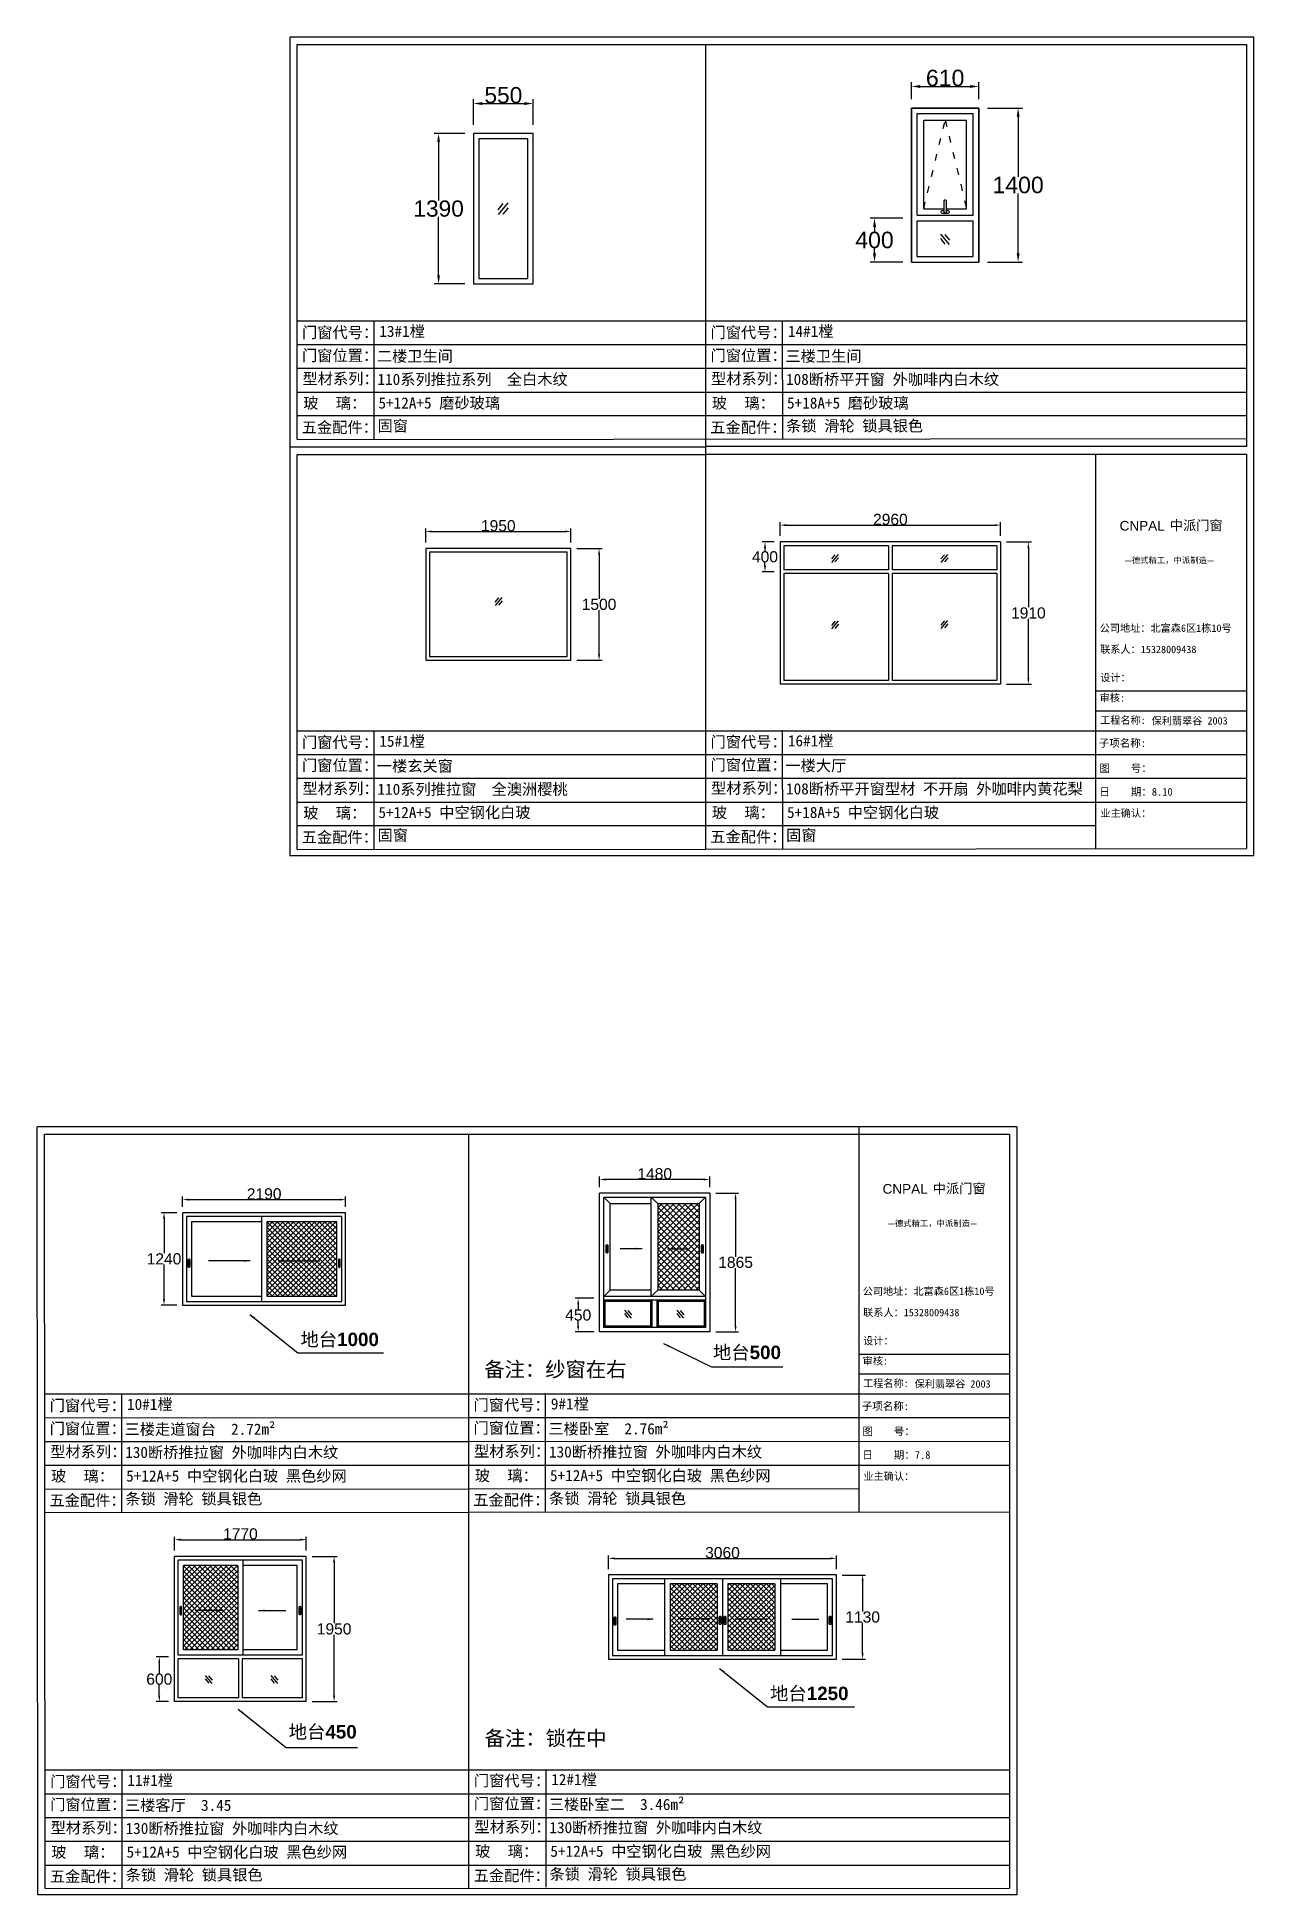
# Model space of a CAD drawing. Header units: inches. Extents: x -138455 to 599497, y -747149 to 13167.
# Drawn here: x 126443 to 142792, y -117651 to -92688 of the extents above; entities that cross this region are included whole.
import ezdxf

# ---------------------------------------------------------------- set-up
doc = ezdxf.new("R2010")
doc.units = ezdxf.units.IN
doc.header["$MEASUREMENT"] = 0
doc.header["$PDMODE"] = 35
doc.header["$PDSIZE"] = -3
doc.linetypes.add('ACAD_ISO03W100', pattern=[30, 12, -18])
doc.layers.add('0 @ 1', color=7, linetype='Continuous')
doc.styles.add('Annotative', font='arialbd.ttf')
doc.styles.add('MtXpl_', font='')
doc.styles.get("Standard").update_dxf_attribs({"font": 'arial.ttf'})
doc.styles.get('MtXpl_').set_extended_font_data('SimSun')
doc.dimstyles.get("Standard").update_dxf_attribs({"dimtxt": 80, "dimasz": 70, "dimexe": 40, "dimexo": 80, "dimgap": 0, "dimtad": 1, "dimtih": 1, "dimtoh": 1, "dimdec": 0, "dimzin": 0, "dimdsep": 46, "dimtxsty": 'Standard', "dimcen": 0.09, "dimadec": 0, "dimazin": 0, "dimtfac": 1, "dimtdec": 0, "dimtofl": 0, "dimtmove": 0, "dimatfit": 3, "dimfxl": 0, "dimtolj": 1, "dimtzin": 0, "dimarcsym": 0})

msp = doc.modelspace()

# ---------------------------------------------------------------- texts
for p in [(140988.5, -99318.3), (137803.4, -108229.2)]:
    msp.add_text('CNPAL', height=130).set_placement(p)
at = {"style": 'MtXpl_'}
for s, height, p in [('中派门窗', 130, (141663.5, -99313)), ('—德式精工，中派制造—', 80, (141056.5, -99756.6)), ('公司地址：北富森6区1栋10号', 100, (140721.3, -100679.1)), ('联系人：15328009438', 100, (140726.7, -100964.9)), ('设计：', 100, (140726.8, -101344.4)), ('审核:', 100, (140720.5, -101615.6)), ('工程名称:', 100, (140726.4, -101915.9)), ('保利翡翠谷 2003', 100, (141418.3, -101924.5)), ('子项名称:', 103.33, (140709, -102224.8)), ('图    号：', 103.33, (140716.5, -102563.8)), ('日    期：8.10', 103.335, (140716.8, -102880.3)), ('业主确认：', 100, (140730.7, -103165.4)), ('中派门窗', 130, (138478.4, -108223.8)), ('—德式精工，中派制造—', 80, (137871.4, -108667.4)), ('公司地址：北富森6区1栋10号', 100, (137536.2, -109589.9)), ('联系人：15328009438', 100, (137541.7, -109875.8)), ('设计：', 100, (137541.8, -110255.3)), ('审核:', 100, (137535.4, -110526.4)), ('工程名称:', 100, (137541.4, -110826.7)), ('保利翡翠谷 2003', 100, (138233.2, -110835.3)), ('子项名称:', 103.33, (137524, -111135.7)), ('图    号：', 103.33, (137531.4, -111474.6)), ('日    期：7.8', 103.33, (137531.8, -111791.1)), ('业主确认：', 100, (137545.7, -112076.2))]:
    msp.add_text(s, height=height, dxfattribs=at).set_placement(p)
at = {"layer": '0 @ 1', "style": 'Annotative'}
for s, p in [('门窗代号：', (130001.8, -96730.8)), ('门窗代号：', (135491.8, -96730.8)), ('门窗位置：', (130001.8, -97039.8)), ('门窗位置：', (135491.8, -97039.8)), ('型材系列：', (130008.1, -97352)), ('型材系列：', (135498.1, -97352)), ('玻    璃：', (130018.6, -97679.3)), ('玻    璃：', (135508.6, -97679.3)), ('五金配件：', (129998.1, -98005.4)), ('五金配件：', (135488.1, -98005.4)), ('门窗代号：', (130001.8, -102238.5)), ('门窗代号：', (135491.8, -102232.8)), ('门窗位置：', (130001.8, -102547.5)), ('门窗位置：', (135491.8, -102541.8)), ('型材系列：', (130008.1, -102859.7)), ('型材系列：', (135498.1, -102854)), ('玻    璃：', (130018.6, -103187)), ('玻    璃：', (135508.6, -103181.3)), ('五金配件：', (129998.1, -103513.1)), ('五金配件：', (135488.1, -103507.5)), ('门窗代号：', (126611.9, -111149.3)), ('门窗代号：', (132306.8, -111143.7)), ('门窗位置：', (126611.9, -111458.3)), ('门窗位置：', (132306.8, -111452.7)), ('型材系列：', (126618.2, -111770.4)), ('型材系列：', (132313.1, -111764.9)), ('玻    璃：', (126628.7, -112097.8)), ('玻    璃：', (132323.6, -112092.2)), ('五金配件：', (126608.2, -112423.9)), ('五金配件：', (132303.1, -112418.3)), ('门窗代号：', (126617.1, -116202.9)), ('门窗代号：', (132312, -116191.8)), ('门窗位置：', (126617.1, -116511.9)), ('门窗位置：', (132312, -116500.8)), ('型材系列：', (126623.4, -116824.1)), ('型材系列：', (132318.3, -116812.9)), ('玻    璃：', (126633.9, -117151.4)), ('玻    璃：', (132328.8, -117140.3)), ('五金配件：', (126613.4, -117477.6)), ('五金配件：', (132308.3, -117466.4))]:
    msp.add_text(s, height=150, dxfattribs=at).set_placement(p)
at = {"layer": '0 @ 1', "attachment_point": 1, "style": 'Annotative'}
for s, width, insert, char_height in [('{\\fSimSun|b1|i0|c134|p2;13#1樘}', 4396.385, (131040.5, -96565.5), 150), ('{\\fSimSun|b1|i0|c134|p2;14#1樘}', 4396.385, (136530.5, -96565.5), 150), ('{\\fSimSun|b1|i0|c134|p2;二楼卫生间}', 4396.385, (131007, -96899.7), 150), ('{\\fSimSun|b1|i0|c134|p2;三楼卫生间}', 4396.385, (136497, -96899.7), 150), ('{\\fSimSun|b1|i0|c134|p2;110系列推拉系列  全白木纹}', 4396.385, (131015.6, -97211.1), 150), ('{\\fSimSun|b1|i0|c134|p2;108断桥平开窗 外咖啡内白木纹}', 4396.385, (136505.6, -97211.1), 150), ('{\\fSimSun|b1|i0|c134|p2;5+12A+5 磨砂玻璃 }', 5972.399, (131028.8, -97528.7), 150), ('{\\fSimSun|b1|i0|c134|p2;5+18A+5 磨砂玻璃 }', 5972.399, (136518.8, -97528.7), 150), ('{\\fSimSun|b1|i0|c134|p2;固窗}', 4396.385, (131016.6, -97835.6), 150), ('{\\fSimSun|b1|i0|c134|p2;条锁 滑轮 锁具银色}', 4396.385, (136506.7, -97835.6), 150), ('{\\fSimSun|b1|i0|c134|p2;15#1樘}', 4396.385, (131040.5, -102073.2), 150), ('{\\fSimSun|b1|i0|c134|p2;16#1樘}', 4396.385, (136530.5, -102067.5), 150), ('{\\fSimSun|b1|i0|c134|p2;一楼玄关窗}', 4396.385, (131007, -102407.4), 150), ('{\\fSimSun|b1|i0|c134|p2;一楼大厅  }', 4396.385, (136497, -102401.7), 150), ('{\\fSimSun|b1|i0|c134|p2;110系列推拉窗  全澳洲樱桃}', 4396.385, (131015.6, -102718.8), 150), ('{\\fSimSun|b1|i0|c134|p2;108断桥平开窗型材 不开扇 外咖啡内黄花梨}', 4396.385, (136505.6, -102713.1), 150), ('{\\fSimSun|b1|i0|c134|p2;5+12A+5 中空钢化白玻 }', 5972.399, (131028.8, -103030.7), 150), ('{\\fSimSun|b1|i0|c134|p2;5+18A+5 中空钢化白玻 }', 5972.399, (136518.8, -103030.7), 150), ('{\\fSimSun|b1|i0|c134|p2;固窗}', 4396.385, (131016.6, -103337.7), 150), ('{\\fSimSun|b1|i0|c134|p2;固窗}', 4396.385, (136506.7, -103337.7), 150), ('{\\fSimSun|b1|i0|c134|p2;地台}1000', 1197.645, (129980.5, -110096.5), 180.693), ('{\\fSimSun|b1|i0|c134|p2;地台}500', 945.13, (135523.6, -110270.8), 180.693), ('{\\fSimSun|b1|i0|c134|p2;备注：纱窗在右}', 4396.385, (132451.2, -110489.6), 200), ('{\\fSimSun|b1|i0|c134|p2;10#1樘}', 4396.385, (127650.5, -110983.9), 150), ('{\\fSimSun|b1|i0|c134|p2;9#1樘}', 4396.385, (133345.5, -110978.4), 150), ('{\\fSimSun|b1|i0|c134|p2;三楼走道窗台  2.72m²   }', 4396.385, (127617, -111318.1), 150), ('{\\fSimSun|b1|i0|c134|p2;三楼卧室  2.76m²   }', 4396.385, (133312, -111312.5), 150), ('{\\fSimSun|b1|i0|c134|p2;130断桥推拉窗 外咖啡内白木纹}', 4396.385, (127625.7, -111629.6), 150), ('{\\fSimSun|b1|i0|c134|p2;130断桥推拉窗 外咖啡内白木纹}', 4396.385, (133320.6, -111624), 150), ('{\\fSimSun|b1|i0|c134|p2;5+12A+5 中空钢化白玻 黑色纱网 }', 5972.399, (127638.8, -111947.1), 150), ('{\\fSimSun|b1|i0|c134|p2;5+12A+5 中空钢化白玻 黑色纱网 }', 5972.399, (133333.8, -111941.5), 150), ('{\\fSimSun|b1|i0|c134|p2;条锁 滑轮 锁具银色}', 4396.385, (127626.7, -112254.1), 150), ('{\\fSimSun|b1|i0|c134|p2;条锁 滑轮 锁具银色}', 4396.385, (133321.6, -112248.5), 150), ('{\\fSimSun|b1|i0|c134|p2;地台}1250', 1295.04, (136291.1, -114853.2), 180.693), ('{\\fSimSun|b1|i0|c134|p2;地台}450', 945.13, (129822.8, -115369.4), 180.693), ('{\\fSimSun|b1|i0|c134|p2;备注：锁在中}', 4396.385, (132456.4, -115445.6), 200), ('{\\fSimSun|b1|i0|c134|p2;11#1樘}', 4396.385, (127655.7, -116037.6), 150), ('{\\fSimSun|b1|i0|c134|p2;12#1樘}', 4396.385, (133350.7, -116026.4), 150), ('{\\fSimSun|b1|i0|c134|p2;三楼客厅  3.45   }', 4396.385, (127622.2, -116371.8), 150), ('{\\fSimSun|b1|i0|c134|p2;三楼卧室二  3.46m²   }', 4396.385, (133317.2, -116360.6), 150), ('{\\fSimSun|b1|i0|c134|p2;130断桥推拉窗 外咖啡内白木纹}', 4396.385, (127630.9, -116683.2), 150), ('{\\fSimSun|b1|i0|c134|p2;130断桥推拉窗 外咖啡内白木纹}', 4396.385, (133325.8, -116672.1), 150), ('{\\fSimSun|b1|i0|c134|p2;5+12A+5 中空钢化白玻 黑色纱网 }', 5972.399, (127644, -117000.8), 150), ('{\\fSimSun|b1|i0|c134|p2;5+12A+5 中空钢化白玻 黑色纱网 }', 5972.399, (133339, -116989.6), 150), ('{\\fSimSun|b1|i0|c134|p2;条锁 滑轮 锁具银色}', 4396.385, (127631.9, -117307.8), 150), ('{\\fSimSun|b1|i0|c134|p2;条锁 滑轮 锁具银色}', 4396.385, (133326.8, -117296.6), 150)]:
    msp.add_mtext_dynamic_manual_height_columns(s, width=width, gutter_width=903.5, heights=[0], dxfattribs=dict(at, insert=insert, char_height=char_height))

# ---------------------------------------------------------------- blocks, each defined once
blk = doc.blocks.new('123as')
at = {"color": 0}
for p, q in [((90189, 51387), (90252, 51462)), ((90194, 51330), (90312, 51470)), ((90251, 51335), (90314, 51410))]:
    blk.add_line(p, q, dxfattribs=at)
blk = doc.blocks.new('123z')
at = {"color": 0}
for points in [[(94078, 52755), (94078, 52755, 0.414214), (94088, 52765), (94088, 52845, 0.414214), (94078, 52855), (94078, 52855, 0.414214), (94068, 52845), (94068, 52765, 0.414214)], [(94078, 52775), (94078, 52775, 0.414214), (94083, 52780), (94083, 52830, 0.414214), (94078, 52835), (94078, 52835, 0.414214), (94073, 52830), (94073, 52780, 0.414214)]]:
    blk.add_lwpolyline(points, format="xyb", close=True, dxfattribs=at)
blk = doc.blocks.new('*D738')
at = {"color": 0, "lineweight": -2, "transparency": 16777216}
for p, q in [((133921, -109635), (133673, -109635)), ((133713, -109715), (133713, -109783)), ((133921, -110085), (133673, -110085)), ((133713, -110005), (133713, -109936))]:
    blk.add_line(p, q, dxfattribs=at)
at = {"color": 0, "transparency": 16777216}
for points in [[(133699, -109715), (133726, -109715), (133713, -109635)], [(133699, -110005), (133726, -110005), (133713, -110085)]]:
    blk.add_solid(points, dxfattribs=at)
at = {"layer": 'Defpoints', "color": 0, "transparency": 16777216}
for p in [(134001, -109635), (133713, -110085), (134001, -110085)]:
    blk.add_point(p, dxfattribs=at)
at = {"color": 0, "transparency": 16777216, "insert": (133713, -109860), "char_height": 150, "attachment_point": 5}
blk.add_mtext('\\A1;450', dxfattribs=at)
blk = doc.blocks.new('*D739')
at = {"color": 0, "lineweight": -2, "transparency": 16777216}
for p, q in [((134001, -108140), (134001, -107998)), ((135401, -108038), (134081, -108038)), ((135481, -108140), (135481, -107998))]:
    blk.add_line(p, q, dxfattribs=at)
at = {"color": 0, "transparency": 16777216}
for points in [[(134081, -108025), (134081, -108052), (134001, -108038)], [(135401, -108025), (135401, -108052), (135481, -108038)]]:
    blk.add_solid(points, dxfattribs=at)
at = {"layer": 'Defpoints', "color": 0, "transparency": 16777216}
for p in [(134001, -108038), (134001, -108220), (135481, -108220)]:
    blk.add_point(p, dxfattribs=at)
at = {"color": 0, "transparency": 16777216, "insert": (134741, -107962), "char_height": 150, "attachment_point": 5}
blk.add_mtext('\\A1;1480', dxfattribs=at)
blk = doc.blocks.new('*D740')
at = {"color": 0, "lineweight": -2, "transparency": 16777216}
for p, q in [((135561, -108220), (135868, -108220)), ((135828, -108300), (135828, -109076)), ((135828, -110005), (135828, -109229)), ((135561, -110085), (135868, -110085))]:
    blk.add_line(p, q, dxfattribs=at)
at = {"color": 0, "transparency": 16777216}
for points in [[(135814, -108300), (135841, -108300), (135828, -108220)], [(135814, -110005), (135841, -110005), (135828, -110085)]]:
    blk.add_solid(points, dxfattribs=at)
at = {"layer": 'Defpoints', "color": 0, "transparency": 16777216}
for p in [(135481, -108220), (135481, -110085), (135828, -110085)]:
    blk.add_point(p, dxfattribs=at)
at = {"color": 0, "transparency": 16777216, "insert": (135828, -109152), "char_height": 150, "attachment_point": 5}
blk.add_mtext('\\A1;1865', dxfattribs=at)
blk = doc.blocks.new('*D741')
at = {"color": 0, "lineweight": -2, "transparency": 16777216}
for p, q in [((128398, -108405), (128398, -108268)), ((128478, -108308), (130508, -108308)), ((130588, -108405), (130588, -108268))]:
    blk.add_line(p, q, dxfattribs=at)
at = {"color": 0, "transparency": 16777216}
for points in [[(128478, -108295), (128478, -108322), (128398, -108308)], [(130508, -108295), (130508, -108322), (130588, -108308)]]:
    blk.add_solid(points, dxfattribs=at)
at = {"layer": 'Defpoints', "color": 0, "transparency": 16777216}
for p in [(130588, -108308), (128398, -108485), (130588, -108485)]:
    blk.add_point(p, dxfattribs=at)
at = {"color": 0, "transparency": 16777216, "insert": (129493, -108232), "char_height": 150, "attachment_point": 5}
blk.add_mtext('\\A1;2190', dxfattribs=at)
blk = doc.blocks.new('*D742')
at = {"color": 0, "lineweight": -2, "transparency": 16777216}
for p, q in [((128318, -108485), (128108, -108485)), ((128148, -108565), (128148, -109029)), ((128148, -109645), (128148, -109182)), ((128318, -109725), (128108, -109725))]:
    blk.add_line(p, q, dxfattribs=at)
at = {"color": 0, "transparency": 16777216}
for points in [[(128134, -108565), (128161, -108565), (128148, -108485)], [(128134, -109645), (128161, -109645), (128148, -109725)]]:
    blk.add_solid(points, dxfattribs=at)
at = {"layer": 'Defpoints', "color": 0, "transparency": 16777216}
for p in [(128398, -108485), (128148, -109725), (128398, -109725)]:
    blk.add_point(p, dxfattribs=at)
at = {"color": 0, "transparency": 16777216, "insert": (128148, -109105), "char_height": 150, "attachment_point": 5}
blk.add_mtext('\\A1;1240', dxfattribs=at)
blk = doc.blocks.new('*D746')
at = {"color": 0, "lineweight": -2, "transparency": 16777216}
for p, q in [((134122, -113273), (134122, -113090)), ((134202, -113130), (137102, -113130)), ((137182, -113273), (137182, -113090))]:
    blk.add_line(p, q, dxfattribs=at)
at = {"color": 0, "transparency": 16777216}
for points in [[(134202, -113116), (134202, -113143), (134122, -113130)], [(137102, -113116), (137102, -113143), (137182, -113130)]]:
    blk.add_solid(points, dxfattribs=at)
at = {"layer": 'Defpoints', "color": 0, "transparency": 16777216}
for p in [(137182, -113130), (134122, -113353), (137182, -113353)]:
    blk.add_point(p, dxfattribs=at)
at = {"color": 0, "transparency": 16777216, "insert": (135652, -113053), "char_height": 150, "attachment_point": 5}
blk.add_mtext('\\A1;3060', dxfattribs=at)
blk = doc.blocks.new('*D747')
at = {"color": 0, "lineweight": -2, "transparency": 16777216}
for p, q in [((137262, -113353), (137575, -113353)), ((137535, -113433), (137535, -113841)), ((137535, -114403), (137535, -113994)), ((137262, -114483), (137575, -114483))]:
    blk.add_line(p, q, dxfattribs=at)
at = {"color": 0, "transparency": 16777216}
for points in [[(137521, -113433), (137548, -113433), (137535, -113353)], [(137521, -114403), (137548, -114403), (137535, -114483)]]:
    blk.add_solid(points, dxfattribs=at)
at = {"layer": 'Defpoints', "color": 0, "transparency": 16777216}
for p in [(137182, -113353), (137182, -114483), (137535, -114483)]:
    blk.add_point(p, dxfattribs=at)
at = {"color": 0, "transparency": 16777216, "insert": (137535, -113918), "char_height": 150, "attachment_point": 5}
blk.add_mtext('\\A1;1130', dxfattribs=at)
blk = doc.blocks.new('*D748')
at = {"color": 0, "lineweight": -2, "transparency": 16777216}
for p, q in [((128289, -113023), (128289, -112838)), ((128369, -112878), (129979, -112878)), ((130059, -113023), (130059, -112838))]:
    blk.add_line(p, q, dxfattribs=at)
at = {"color": 0, "transparency": 16777216}
for points in [[(128369, -112864), (128369, -112891), (128289, -112878)], [(129979, -112864), (129979, -112891), (130059, -112878)]]:
    blk.add_solid(points, dxfattribs=at)
at = {"layer": 'Defpoints', "color": 0, "transparency": 16777216}
for p in [(130059, -112878), (128289, -113103), (130059, -113103)]:
    blk.add_point(p, dxfattribs=at)
at = {"color": 0, "transparency": 16777216, "insert": (129174, -112801), "char_height": 150, "attachment_point": 5}
blk.add_mtext('\\A1;1770', dxfattribs=at)
blk = doc.blocks.new('*D749')
at = {"color": 0, "lineweight": -2, "transparency": 16777216}
for p, q in [((130139, -113103), (130473, -113103)), ((130433, -113183), (130433, -114002)), ((130433, -114973), (130433, -114155)), ((130139, -115053), (130473, -115053))]:
    blk.add_line(p, q, dxfattribs=at)
at = {"color": 0, "transparency": 16777216}
for points in [[(130419, -113183), (130446, -113183), (130433, -113103)], [(130419, -114973), (130446, -114973), (130433, -115053)]]:
    blk.add_solid(points, dxfattribs=at)
at = {"layer": 'Defpoints', "color": 0, "transparency": 16777216}
for p in [(130059, -113103), (130059, -115053), (130433, -115053)]:
    blk.add_point(p, dxfattribs=at)
at = {"color": 0, "transparency": 16777216, "insert": (130433, -114078), "char_height": 150, "attachment_point": 5}
blk.add_mtext('\\A1;1950', dxfattribs=at)
blk = doc.blocks.new('*D750')
at = {"color": 0, "lineweight": -2, "transparency": 16777216}
for p, q in [((128209, -114453), (128044, -114453)), ((128084, -114533), (128084, -114677)), ((128209, -115053), (128044, -115053)), ((128084, -114973), (128084, -114830))]:
    blk.add_line(p, q, dxfattribs=at)
at = {"color": 0, "transparency": 16777216}
for points in [[(128070, -114533), (128097, -114533), (128084, -114453)], [(128070, -114973), (128097, -114973), (128084, -115053)]]:
    blk.add_solid(points, dxfattribs=at)
at = {"layer": 'Defpoints', "color": 0, "transparency": 16777216}
for p in [(128289, -114453), (128084, -115053), (128289, -115053)]:
    blk.add_point(p, dxfattribs=at)
at = {"color": 0, "transparency": 16777216, "insert": (128084, -114753), "char_height": 150, "attachment_point": 5}
blk.add_mtext('\\A1;600', dxfattribs=at)
blk = doc.blocks.new('*D751')
at = {"color": 0, "lineweight": -2, "transparency": 16777216}
for p, q in [((136428, -99391), (136428, -99205)), ((136508, -99245), (139308, -99245)), ((139388, -99391), (139388, -99205))]:
    blk.add_line(p, q, dxfattribs=at)
at = {"color": 0, "transparency": 16777216}
for points in [[(136508, -99232), (136508, -99259), (136428, -99245)], [(139308, -99232), (139308, -99259), (139388, -99245)]]:
    blk.add_solid(points, dxfattribs=at)
at = {"layer": 'Defpoints', "color": 0, "transparency": 16777216}
for p in [(139388, -99245), (136428, -99471), (139388, -99471)]:
    blk.add_point(p, dxfattribs=at)
at = {"color": 0, "transparency": 16777216, "insert": (137908, -99169), "char_height": 150, "attachment_point": 5}
blk.add_mtext('\\A1;2960', dxfattribs=at)
blk = doc.blocks.new('*D752')
at = {"color": 0, "lineweight": -2, "transparency": 16777216}
for p, q in [((139468, -99471), (139802, -99471)), ((139762, -99551), (139762, -100349)), ((139762, -101301), (139762, -100503)), ((139468, -101381), (139802, -101381))]:
    blk.add_line(p, q, dxfattribs=at)
at = {"color": 0, "transparency": 16777216}
for points in [[(139749, -99551), (139775, -99551), (139762, -99471)], [(139749, -101301), (139775, -101301), (139762, -101381)]]:
    blk.add_solid(points, dxfattribs=at)
at = {"layer": 'Defpoints', "color": 0, "transparency": 16777216}
for p in [(139388, -99471), (139762, -99471), (139388, -101381)]:
    blk.add_point(p, dxfattribs=at)
at = {"color": 0, "transparency": 16777216, "insert": (139762, -100426), "char_height": 150, "attachment_point": 5}
blk.add_mtext('\\A1;1910', dxfattribs=at)
blk = doc.blocks.new('*D753')
at = {"color": 0, "lineweight": -2, "transparency": 16777216}
for p, q in [((136348, -99471), (136183, -99471)), ((136223, -99551), (136223, -99594)), ((136223, -99791), (136223, -99748)), ((136348, -99871), (136183, -99871))]:
    blk.add_line(p, q, dxfattribs=at)
at = {"color": 0, "transparency": 16777216}
for points in [[(136210, -99551), (136236, -99551), (136223, -99471)], [(136210, -99791), (136236, -99791), (136223, -99871)]]:
    blk.add_solid(points, dxfattribs=at)
at = {"layer": 'Defpoints', "color": 0, "transparency": 16777216}
for p in [(136223, -99471), (136428, -99471), (136428, -99871)]:
    blk.add_point(p, dxfattribs=at)
at = {"color": 0, "transparency": 16777216, "insert": (136223, -99671), "char_height": 150, "attachment_point": 5}
blk.add_mtext('\\A1;400', dxfattribs=at)
blk = doc.blocks.new('*D754')
at = {"color": 0, "lineweight": -2, "transparency": 16777216}
for p, q in [((131664, -99480), (131664, -99290)), ((131744, -99330), (133534, -99330)), ((133614, -99480), (133614, -99290))]:
    blk.add_line(p, q, dxfattribs=at)
at = {"color": 0, "transparency": 16777216}
for points in [[(131744, -99317), (131744, -99344), (131664, -99330)], [(133534, -99317), (133534, -99344), (133614, -99330)]]:
    blk.add_solid(points, dxfattribs=at)
at = {"layer": 'Defpoints', "color": 0, "transparency": 16777216}
for p in [(133614, -99330), (131664, -99560), (133614, -99560)]:
    blk.add_point(p, dxfattribs=at)
at = {"color": 0, "transparency": 16777216, "insert": (132639, -99254), "char_height": 150, "attachment_point": 5}
blk.add_mtext('\\A1;1950', dxfattribs=at)
blk = doc.blocks.new('*D755')
at = {"color": 0, "lineweight": -2, "transparency": 16777216}
for p, q in [((133694, -99560), (134033, -99560)), ((133993, -99640), (133993, -100234)), ((133993, -100980), (133993, -100387)), ((133694, -101060), (134033, -101060))]:
    blk.add_line(p, q, dxfattribs=at)
at = {"color": 0, "transparency": 16777216}
for points in [[(133980, -99640), (134007, -99640), (133993, -99560)], [(133980, -100980), (134007, -100980), (133993, -101060)]]:
    blk.add_solid(points, dxfattribs=at)
at = {"layer": 'Defpoints', "color": 0, "transparency": 16777216}
for p in [(133614, -99560), (133614, -101060), (133993, -101060)]:
    blk.add_point(p, dxfattribs=at)
at = {"color": 0, "transparency": 16777216, "insert": (133993, -100310), "char_height": 150, "attachment_point": 5}
blk.add_mtext('\\A1;1500', dxfattribs=at)
blk = doc.blocks.new('*D736')
at = {"color": 0, "lineweight": -2, "transparency": 16777216}
for p, q in [((148613, -104042), (148330, -104042)), ((148370, -104122), (148370, -104661)), ((148370, -105352), (148370, -104814)), ((148613, -105432), (148330, -105432))]:
    blk.add_line(p, q, dxfattribs=at)
at = {"color": 0, "transparency": 16777216}
for points in [[(148357, -104122), (148383, -104122), (148370, -104042)], [(148357, -105352), (148383, -105352), (148370, -105432)]]:
    blk.add_solid(points, dxfattribs=at)
at = {"layer": 'Defpoints', "color": 0, "transparency": 16777216}
for p in [(148693, -104042), (148370, -105432), (148693, -105432)]:
    blk.add_point(p, dxfattribs=at)
at = {"color": 0, "transparency": 16777216, "insert": (148370, -104737), "char_height": 150, "attachment_point": 5}
blk.add_mtext('\\A1;1390', dxfattribs=at)
blk = doc.blocks.new('*D737')
at = {"color": 0, "lineweight": -2, "transparency": 16777216}
for p, q in [((148693, -103962), (148693, -103726)), ((148773, -103766), (149163, -103766)), ((149243, -103962), (149243, -103726))]:
    blk.add_line(p, q, dxfattribs=at)
at = {"color": 0, "transparency": 16777216}
for points in [[(148773, -103753), (148773, -103780), (148693, -103766)], [(149163, -103753), (149163, -103780), (149243, -103766)]]:
    blk.add_solid(points, dxfattribs=at)
at = {"layer": 'Defpoints', "color": 0, "transparency": 16777216}
for p in [(149243, -103766), (148693, -104042), (149243, -104042)]:
    blk.add_point(p, dxfattribs=at)
at = {"color": 0, "transparency": 16777216, "insert": (148968, -103690), "char_height": 150, "attachment_point": 5}
blk.add_mtext('\\A1;550', dxfattribs=at)
blk = doc.blocks.new('*D743')
at = {"color": 0, "lineweight": -2, "transparency": 16777216}
for p, q in [((159148, -104475), (159466, -104475)), ((159426, -104555), (159426, -105099)), ((159426, -105795), (159426, -105252)), ((159148, -105875), (159466, -105875))]:
    blk.add_line(p, q, dxfattribs=at)
at = {"color": 0, "transparency": 16777216}
for points in [[(159413, -104555), (159440, -104555), (159426, -104475)], [(159413, -105795), (159440, -105795), (159426, -105875)]]:
    blk.add_solid(points, dxfattribs=at)
at = {"layer": 'Defpoints', "color": 0, "transparency": 16777216}
for p in [(159068, -104475), (159426, -104475), (159068, -105875)]:
    blk.add_point(p, dxfattribs=at)
at = {"color": 0, "transparency": 16777216, "insert": (159426, -105175), "char_height": 150, "attachment_point": 5}
blk.add_mtext('\\A1;1400', dxfattribs=at)
blk = doc.blocks.new('*D744')
at = {"color": 0, "lineweight": -2, "transparency": 16777216}
for p, q in [((158458, -104395), (158458, -104239)), ((158538, -104279), (158988, -104279)), ((159068, -104395), (159068, -104239))]:
    blk.add_line(p, q, dxfattribs=at)
at = {"color": 0, "transparency": 16777216}
for points in [[(158538, -104266), (158538, -104293), (158458, -104279)], [(158988, -104266), (158988, -104293), (159068, -104279)]]:
    blk.add_solid(points, dxfattribs=at)
at = {"layer": 'Defpoints', "color": 0, "transparency": 16777216}
for p in [(159068, -104279), (158458, -104475), (159068, -104475)]:
    blk.add_point(p, dxfattribs=at)
at = {"color": 0, "transparency": 16777216, "insert": (158763, -104203), "char_height": 150, "attachment_point": 5}
blk.add_mtext('\\A1;610', dxfattribs=at)
blk = doc.blocks.new('*D745')
at = {"color": 0, "lineweight": -2, "transparency": 16777216}
for p, q in [((158378, -105475), (158081, -105475)), ((158121, -105555), (158121, -105599)), ((158121, -105795), (158121, -105752)), ((158378, -105875), (158081, -105875))]:
    blk.add_line(p, q, dxfattribs=at)
at = {"color": 0, "transparency": 16777216}
for points in [[(158108, -105555), (158135, -105555), (158121, -105475)], [(158108, -105795), (158135, -105795), (158121, -105875)]]:
    blk.add_solid(points, dxfattribs=at)
at = {"layer": 'Defpoints', "color": 0, "transparency": 16777216}
for p in [(158458, -105475), (158121, -105875), (158458, -105875)]:
    blk.add_point(p, dxfattribs=at)
at = {"color": 0, "transparency": 16777216, "insert": (158121, -105675), "char_height": 150, "attachment_point": 5}
blk.add_mtext('\\A1;400', dxfattribs=at)
blk = doc.blocks.new('dzcs')
blk.add_lwpolyline([(142096, -3328), (142196, -3328, 0.414214), (142206, -3318), (142206, -3318, 0.414214), (142196, -3308), (142096, -3308, 0.414214), (142086, -3318), (142086, -3318, 0.414214)], format="xyb", close=True)
blk.add_lwpolyline([(142182, -3328), (142182, -3342, 0.414214), (142196, -3355), (142196, -3355, 0.414214), (142209, -3342), (142209, -3294, 0.414214), (142196, -3280), (142196, -3280, 0.414214), (142182, -3294), (142182, -3308)], format="xyb")
blk = doc.blocks.new('zzsadasdsa')
for points in [[(148693.1, -105432.3), (149243.1, -105432.3), (149243.1, -104042.3), (148693.1, -104042.3)], [(148743.1, -105382.3), (149193.1, -105382.3), (149193.1, -104092.3), (148743.1, -104092.3)]]:
    blk.add_lwpolyline(points, close=True)
at = {"xscale": 0.7610076223238538, "yscale": 0.7610076223238538, "zscale": 0.7610076223238538}
blk.add_blockref('123as', (80284.9, -143853), dxfattribs=at)
dim = blk.add_linear_dim(base=(149243.1, -103766.5), p1=(148693.1, -104042.3), p2=(149243.1, -104042.3), dimstyle='Standard', override={"dimtxt": 150, "dimasz": 80})
dim.commit()
dim.dimension.update_dxf_attribs({"geometry": '*D737', "text_midpoint": (148968.1, -103689.9)})
dim = blk.add_linear_dim(base=(148370, -105432.3), p1=(148693.1, -104042.3), p2=(148693.1, -105432.3), angle=90, dimstyle='Standard', override={"dimtxt": 150, "dimasz": 80})
dim.commit()
dim.dimension.update_dxf_attribs({"geometry": '*D736', "text_midpoint": (148370, -104737.3)})
blk = doc.blocks.new('122312sshhh')
for p, q in [((159068.1, -104475.3), (158458.1, -104475.3)), ((158458.1, -104475.3), (158458.1, -105875.3)), ((158458.1, -104475.3), (159068.1, -104475.3)), ((158458.1, -105875.3), (158458.1, -104475.3)), ((159068.1, -104475.3), (159068.1, -105875.3)), ((159068.1, -105875.3), (159068.1, -104475.3)), ((158508.1, -104525.3), (159018.1, -104525.3)), ((158508.1, -105450.3), (158508.1, -104525.3)), ((158568.1, -104585.3), (158958.1, -104585.3)), ((158568.1, -105390.3), (158568.1, -104585.3)), ((158958.1, -105390.3), (158958.1, -104585.3)), ((159018.1, -105450.3), (159018.1, -104525.3)), ((158508.1, -105450.3), (159018.1, -105450.3)), ((158508.1, -105500.3), (159018.1, -105500.3)), ((158508.1, -105825.3), (158508.1, -105500.3)), ((158568.1, -105390.3), (158753.1, -105390.3)), ((158773.1, -105390.3), (158958.1, -105390.3)), ((159018.1, -105825.3), (159018.1, -105500.3)), ((158508.1, -105825.3), (159018.1, -105825.3)), ((158458.1, -105875.3), (159068.1, -105875.3))]:
    blk.add_line(p, q)
at = {"linetype": 'ACAD_ISO03W100', "ltscale": 5}
blk.add_lwpolyline([(158568.1, -105390.3), (158763.1, -104585.3), (158958.1, -105390.3)], dxfattribs=at)
at = {"xscale": -1, "rotation": 90}
blk.add_blockref('dzcs', (155445.3, 36776.8), dxfattribs=at)
at = {"xscale": -0.6684526412304121, "yscale": 0.6684526412304121, "zscale": 0.6684526412304121}
blk.add_blockref('123as', (219093.1, -140025.9), dxfattribs=at)
dim = blk.add_linear_dim(base=(159068.1, -104279.3), p1=(158458.1, -104475.3), p2=(159068.1, -104475.3), dimstyle='Standard', override={"dimtxt": 150, "dimasz": 80})
dim.commit()
dim.dimension.update_dxf_attribs({"geometry": '*D744', "text_midpoint": (158763.1, -104202.7)})
for base, p1, p2, angle, picture, middle in [((159426.2, -104475.3), (159068.1, -105875.3), (159068.1, -104475.3), 270, '*D743', (159426.2, -105175.3)), ((158121.3, -105875.3), (158458.1, -105475.3), (158458.1, -105875.3), 90, '*D745', (158121.3, -105675.3))]:
    dim = blk.add_linear_dim(base=base, p1=p1, p2=p2, angle=angle, dimstyle='Standard', override={"dimtxt": 150, "dimasz": 80})
    dim.commit()
    dim.dimension.update_dxf_attribs({"geometry": picture, "text_midpoint": middle})

# ---------------------------------------------------------------- dimensions: what is measured, and where the dimension line sits
for base, p1, p2, picture, middle in [((139387.8, -99245.3), (136427.8, -99471.1), (139387.8, -99471.1), '*D751', (137907.8, -99168.7)), ((133613.9, -99330.4), (131663.9, -99560.3), (133613.9, -99560.3), '*D754', (132638.9, -99253.8)), ((130588, -108308.2), (128398, -108485.4), (130588, -108485.4), '*D741', (129493, -108231.6)), ((130058.5, -112877.7), (128288.5, -113103.5), (130058.5, -113103.5), '*D748', (129173.5, -112801.1)), ((137182.4, -113129.5), (134122.4, -113352.6), (137182.4, -113352.6), '*D746', (135652.4, -113052.9))]:
    dim = msp.add_linear_dim(base=base, p1=p1, p2=p2, dimstyle='Standard', override={"dimtxt": 150, "dimasz": 80})
    dim.commit()
    dim.dimension.update_dxf_attribs({"geometry": picture, "text_midpoint": middle})
for base, p1, p2, angle, picture, middle in [((133993.2, -101060.3), (133613.9, -99560.3), (133613.9, -101060.3), 90, '*D755', (133993.2, -100310.3)), ((136223.1, -99471.1), (136427.8, -99871.1), (136427.8, -99471.1), 270, '*D753', (136223.1, -99671.1)), ((139762.1, -99471.1), (139387.8, -101381.1), (139387.8, -99471.1), 270, '*D752', (139762.1, -100426.1)), ((134001, -108038.3), (135481, -108219.8), (134001, -108219.8), 180, '*D739', (134741, -107961.7)), ((135827.6, -110084.8), (135481, -108219.8), (135481, -110084.8), 90, '*D740', (135827.6, -109152.3)), ((128147.5, -109725.4), (128398, -108485.4), (128398, -109725.4), 90, '*D742', (128147.5, -109105.4)), ((133712.8, -110084.8), (134001, -109634.8), (134001, -110084.8), 90, '*D738', (133712.8, -109859.8)), ((130432.8, -115053.5), (130058.5, -113103.5), (130058.5, -115053.5), 90, '*D749', (130432.8, -114078.5)), ((137534.8, -114482.6), (137181.5, -113352.6), (137182.4, -114482.6), 90, '*D747', (137534.8, -113917.6)), ((128083.8, -115053.5), (128288.5, -114453.5), (128288.5, -115053.5), 90, '*D750', (128083.8, -114753.5))]:
    dim = msp.add_linear_dim(base=base, p1=p1, p2=p2, angle=angle, dimstyle='Standard', override={"dimtxt": 150, "dimasz": 80})
    dim.commit()
    dim.dimension.update_dxf_attribs({"geometry": picture, "text_midpoint": middle})

# ---------------------------------------------------------------- hatches: boundary and pattern name
h = msp.add_hatch()
h.set_pattern_fill('ANSI37', color=256, scale=455.384615)
h.set_pattern_definition([(45, (-52942.015, -88370.885), (-40.250694, 40.250694), []), (135, (-52942.015, -88370.885), (-40.250694, -40.250694), [])])
h.paths.add_polyline_path([(134783.7, -108362.1), (135338.7, -108362.1), (135338.7, -109524.4), (134783.7, -109524.4)])
h = msp.add_hatch()
h.set_pattern_fill('ANSI37', color=256, scale=400)
h.set_pattern_definition([(45, (-25573.82, -3923.655), (-35.355339, 35.355339), []), (135, (-25573.82, -3923.655), (-35.355339, -35.355339), [])])
h.paths.add_polyline_path([(129528, -108605.4), (129528, -109605.4), (130468, -109605.4), (130468, -108605.4)])
h = msp.add_hatch()
h.set_pattern_fill('ANSI37', color=256, scale=400)
h.set_pattern_definition([(45, (-25309.085, -5897.34), (-35.355339, 35.355339), []), (135, (-25309.085, -5897.34), (-35.355339, -35.355339), [])])
h.paths.add_polyline_path([(128408.5, -113223.5), (129138.5, -113223.5), (129138.5, -114358.5), (128408.5, -114358.5)])
h = msp.add_hatch()
h.set_pattern_fill('ANSI37', color=256, scale=400)
h.set_pattern_definition([(45, (-14197.63, -6237.11), (-35.355339, 35.355339), []), (135, (-14197.63, -6237.11), (-35.355339, -35.355339), [])])
h.paths.add_polyline_path([(135722.4, -114362.6), (136354.9, -114362.6), (136354.9, -113472.6), (135722.4, -113472.6)])
h.paths.add_polyline_path([(134949.9, -113472.6), (134949.9, -114362.6), (135582.4, -114362.6), (135582.4, -113472.6)])

# ---------------------------------------------------------------- linework, layer by layer
for p, q in [((142792, -92687.8), (129836.2, -92687.8)), ((129836.2, -92687.8), (129836.2, -103689.8)), ((129936.2, -92787.5), (142692.3, -92787.5)), ((129936.2, -98095.4), (129936.2, -92787.5)), ((135426.2, -103597.4), (135426.2, -92787.5)), ((142692.3, -92787.5), (142692.3, -98189.9)), ((142792, -103689.8), (142792, -92687.8)), ((129936.2, -96500.5), (142692.3, -96500.5)), ((130965.8, -96498.3), (130966.2, -98088.3)), ((136455.8, -96498.3), (136456.2, -98088.3)), ((129936.2, -96817.5), (142692.3, -96817.5)), ((129936.2, -97136.8), (142692.3, -97136.8)), ((129936.2, -97458.5), (142692.3, -97458.5)), ((129936.2, -97772.5), (142692.3, -97772.5)), ((129936.2, -98095.4), (142692.3, -98082.2)), ((135426.3, -98195.5), (129836.2, -98195.5)), ((129936.2, -98295.2), (135426.2, -98295.2)), ((129936.2, -103603.1), (129936.2, -98295.2)), ((142692.3, -98189.9), (135426.2, -98189.9)), ((135426.2, -98289.5), (142692.3, -98289.5)), ((140669.2, -103593.4), (140669.2, -98289.5)), ((142692.3, -98289.5), (142692.3, -103591.9)), ((139387.8, -99471.1), (136427.8, -99471.1)), ((136427.8, -99471.1), (136427.8, -101381.1)), ((136477.8, -99521.1), (136477.8, -99846.1)), ((137882.8, -99521.1), (136477.8, -99521.1)), ((137882.8, -99521.1), (137882.8, -99846.1)), ((139337.8, -99521.1), (137932.8, -99521.1)), ((137932.8, -99521.1), (137932.8, -99846.1)), ((139337.8, -99521.1), (139337.8, -99846.1)), ((139387.8, -99471.1), (139387.8, -101381.1)), ((139387.8, -99471.1), (139387.8, -101381.1)), ((137882.8, -99846.1), (136477.8, -99846.1)), ((139337.8, -99846.1), (137932.8, -99846.1)), ((136477.8, -99896.1), (136477.8, -101331.1)), ((137882.8, -99896.1), (136477.8, -99896.1)), ((137882.8, -99896.1), (137882.8, -101331.1)), ((139337.8, -99896.1), (137932.8, -99896.1)), ((137932.8, -99896.1), (137932.8, -101331.1)), ((139337.8, -99896.1), (139337.8, -101331.1)), ((137882.8, -101331.1), (136477.8, -101331.1)), ((139337.8, -101331.1), (137932.8, -101331.1)), ((139387.8, -101381.1), (136427.8, -101381.1)), ((140669.2, -101472.4), (142692.3, -101472.4)), ((140669.2, -101740.3), (142692.3, -101740.3)), ((129936.2, -102008.1), (142692.3, -102008.1)), ((130965.8, -102006), (130966.2, -103596)), ((136455.8, -102000.3), (136456.2, -103590.3)), ((129936.2, -102325.2), (142692.3, -102325.2)), ((129936.2, -102644.5), (142692.3, -102644.5)), ((129936.2, -102966.2), (142692.3, -102966.2)), ((129936.2, -103280.2), (140669.2, -103280.2)), ((135426.2, -103597.4), (142692.3, -103591.9)), ((142792, -103689.8), (129836.2, -103689.8)), ((129936.2, -103603.1), (135426.3, -103597.4)), ((139606.9, -107330.5), (126442.8, -107330.5)), ((126449.7, -117650.7), (126442.8, -107330.5)), ((137484.2, -107330.5), (137484.2, -112503)), ((139606.9, -107330.5), (139606.9, -117650.7)), ((126542.9, -107430.2), (139507.3, -107430.2)), ((126546.3, -112513.9), (126542.9, -107430.2)), ((132241.2, -117562), (132241.2, -107430.2)), ((139507.3, -107430.2), (139507.3, -117562.3)), ((134001, -110084.8), (134001, -108219.8)), ((135481, -108219.8), (134001, -108219.8)), ((134057.9, -110027.9), (134057.9, -108276.7)), ((134057.9, -108276.7), (135424.1, -108276.7)), ((134143.3, -108362.1), (134057.9, -108276.7)), ((134688.3, -108276.7), (134688.3, -109609.8)), ((134783.7, -108362.1), (134688.3, -108276.7)), ((135338.7, -108362.1), (135424.1, -108276.7)), ((135424.1, -108276.7), (135424.1, -110027.9)), ((135481, -108219.8), (135481, -110084.8)), ((129458, -108535.4), (129458, -109675.4)), ((134143.3, -109524.4), (134143.3, -108362.1)), ((134143.3, -108362.1), (134688.3, -108362.1)), ((134783.7, -108362.1), (135338.7, -108362.1)), ((134783.7, -108362.1), (134783.7, -109524.4)), ((135338.7, -108362.1), (135338.7, -109524.4)), ((129528, -108605.4), (129528, -109605.4)), ((134143.3, -109524.4), (134057.9, -109609.8)), ((134057.9, -109634.8), (134057.9, -109572.5)), ((134688.3, -109524.4), (134143.3, -109524.4)), ((134783.7, -109524.4), (134688.3, -109609.8)), ((135338.7, -109524.4), (134783.7, -109524.4)), ((135424.1, -109609.8), (135338.7, -109524.4)), ((135424.1, -109609.8), (134057.9, -109609.8)), ((135424.1, -109609.8), (134057.9, -109609.8)), ((135424.1, -109659.8), (134057.9, -109659.8)), ((134075, -109676.9), (134057.9, -109659.8)), ((134685.5, -109676.9), (134075, -109676.9)), ((134075, -110010.8), (134075, -109676.9)), ((134685.5, -109676.9), (134702.6, -109659.8)), ((134685.5, -109676.9), (134685.5, -110010.8)), ((134702.6, -109659.8), (134702.6, -110027.9)), ((134769.5, -109659.8), (134769.5, -110027.9)), ((134786.6, -109676.9), (134769.5, -109659.8)), ((135407, -109676.9), (134786.6, -109676.9)), ((134786.6, -109676.9), (134786.6, -110010.8)), ((135407, -109676.9), (135424.1, -109659.8)), ((135407, -109676.9), (135407, -110010.8)), ((135481, -110084.8), (134001, -110084.8)), ((135424.1, -110027.9), (134057.9, -110027.9)), ((134685.5, -110010.8), (134075, -110010.8)), ((135407, -110010.8), (134786.6, -110010.8)), ((137484.2, -110383.2), (139507.3, -110383.2)), ((137484.2, -110651.1), (139507.3, -110651.1)), ((126545.1, -110919), (132241, -110919)), ((127575.8, -110916.8), (127576.3, -112506.7)), ((132240.2, -110919), (139507.3, -110919)), ((133270.8, -110911.2), (133271.2, -112501.1)), ((126545.1, -111240.3), (132240.9, -111238.2)), ((132240.4, -111238.2), (139507.3, -111236)), ((126545.4, -111559.7), (132240.9, -111557.5)), ((132240.6, -111557.5), (139507.3, -111555.3)), ((126545.5, -111877), (132240.8, -111877)), ((132240.8, -111877), (139507.3, -111877)), ((126545.9, -112197.8), (132241, -112193.9)), ((132241, -112193.9), (137484.2, -112191)), ((126546.3, -112513.9), (132241.2, -112508.3)), ((126551.5, -117567.6), (126548.1, -112513.9)), ((132241.2, -112508.3), (139507.3, -112502.7)), ((130058.5, -113103.5), (128288.5, -113103.5)), ((128288.5, -115053.5), (128288.5, -113103.5)), ((130008.5, -113153.5), (128338.5, -113153.5)), ((128338.5, -114428.5), (128338.5, -113153.5)), ((128408.5, -114358.5), (128408.5, -113223.5)), ((129138.5, -113223.5), (128408.5, -113223.5)), ((129138.5, -113223.5), (129138.5, -114358.5)), ((129208.5, -113153.5), (129208.5, -114428.5)), ((129938.5, -113223.5), (129208.5, -113223.5)), ((129938.5, -114358.5), (129938.5, -113223.5)), ((130008.5, -114428.5), (130008.5, -113153.5)), ((130058.5, -115053.5), (130058.5, -113103.5)), ((137132.4, -113402.6), (134172.4, -113402.6)), ((134172.4, -113402.6), (134172.4, -114432.6)), ((134242.4, -113472.6), (134242.4, -114362.6)), ((134874.9, -113472.6), (134242.4, -113472.6)), ((134874.9, -113402.6), (134874.9, -114432.6)), ((134949.9, -113472.6), (134949.9, -114362.6)), ((135582.4, -113472.6), (134949.9, -113472.6)), ((135582.4, -113472.6), (135582.4, -114362.6)), ((135652.4, -113402.6), (135652.4, -114432.6)), ((136354.9, -113472.6), (135722.4, -113472.6)), ((135722.4, -113472.6), (135722.4, -114362.6)), ((136354.9, -113472.6), (136354.9, -114362.6)), ((136429.9, -113402.6), (136429.9, -114432.6)), ((137062.4, -113472.6), (136429.9, -113472.6)), ((137062.4, -114362.6), (137062.4, -113472.6)), ((137132.4, -114432.6), (137132.4, -113402.6)), ((130008.5, -114428.5), (128338.5, -114428.5)), ((128338.5, -115003.5), (128338.5, -114478.5)), ((129148.5, -114478.5), (128338.5, -114478.5)), ((129138.5, -114358.5), (128408.5, -114358.5)), ((129148.5, -114478.5), (129148.5, -115003.5)), ((130008.5, -114478.5), (129198.5, -114478.5)), ((129198.5, -114478.5), (129198.5, -115003.5)), ((129938.5, -114358.5), (129208.5, -114358.5)), ((130008.5, -115003.5), (130008.5, -114478.5)), ((134172.4, -114432.6), (137132.4, -114432.6)), ((134242.4, -114362.6), (134874.9, -114362.6)), ((134949.9, -114362.6), (135582.4, -114362.6)), ((135722.4, -114362.6), (136354.9, -114362.6)), ((136429.9, -114362.6), (137062.4, -114362.6)), ((130058.5, -115053.5), (128288.5, -115053.5)), ((130058.5, -115053.5), (128288.5, -115053.5)), ((129148.5, -115003.5), (128338.5, -115003.5)), ((130008.5, -115003.5), (129198.5, -115003.5)), ((126550.3, -115972.7), (139507.3, -115972.7)), ((127581, -115970.4), (127581.5, -117560.4)), ((133276, -115969.8), (133276.4, -117549.2)), ((126550.4, -116294), (139507.3, -116294)), ((126550.6, -116613.4), (139507.3, -116611.2)), ((126550.7, -116930.7), (139507.3, -116930.7)), ((126551.1, -117251.5), (139507.3, -117251.5)), ((126551.5, -117567.6), (139507.3, -117562.3)), ((139606.9, -117650.7), (126449.7, -117650.7))]:
    msp.add_line(p, q)
for points in [[(131663.9, -101060.3), (133613.9, -101060.3), (133613.9, -99560.3), (131663.9, -99560.3)], [(131713.9, -101010.3), (133563.9, -101010.3), (133563.9, -99610.3), (131713.9, -99610.3)], [(128398, -109725.4), (130588, -109725.4), (130588, -108485.4), (128398, -108485.4)], [(128448, -109675.4), (130538, -109675.4), (130538, -108535.4), (128448, -108535.4)], [(134122.4, -114482.6), (137182.4, -114482.6), (137182.4, -113352.6), (134122.4, -113352.6)]]:
    msp.add_lwpolyline(points, close=True)
for points in [[(129458, -108605.4), (128518, -108605.4), (128518, -109605.4), (129458, -109605.4)], [(129528, -109605.4), (130468, -109605.4), (130468, -108605.4), (129528, -108605.4)], [(134075, -110010.8), (134057.9, -110027.9)], [(134685.5, -110010.8), (134702.6, -110027.9)], [(134769.5, -110027.9), (134786.6, -110010.8)], [(135407, -110010.8), (135424.1, -110027.9)]]:
    msp.add_lwpolyline(points)

# ---------------------------------------------------------------- block references
for name, p, xscale, yscale, zscale in [('122312sshhh', (-96098.9, 60833.8), 1.478572502832048, 1.478572502832048, 1.478572502832048), ('zzsadasdsa', (-84076.9, 57425), 1.455240097828196, 1.455240097828196, 1.455240097828196), ('123z', (241204.1, -169086.8), -1.138461538461538, 1.138461538461538, 1.138461538461538), ('123z', (242486.8, -169086.8), -1.138461538461538, 1.138461538461538, 1.138461538461538), ('123z', (235586.8, -169279.2), -1.138461538461538, 1.138461538461538, 1.138461538461538), ('123z', (23399.3, -169279.2), 1.138461538461538, 1.138461538461538, 1.138461538461538), ('123as', (203067.6, -148962.5), -0.7610076223238538, 0.7610076223238538, 0.7610076223238538), ('123as', (203770.7, -148962.5), -0.7610076223238538, 0.7610076223238538, 0.7610076223238538), ('123z', (21268.7, -173946.9), 1.138461538461538, 1.138461538461538, 1.138461538461538), ('123z', (237078.4, -173946.9), -1.138461538461538, 1.138461538461538, 1.138461538461538), ('123z', (241312.2, -174087.7), -1.138461538461538, 1.138461538461538, 1.138461538461538), ('123z', (242724.7, -174079.4), -1.138461538461538, 1.138461538461538, 1.138461538461538), ('123z', (242789.7, -174079.4), -1.138461538461538, 1.138461538461538, 1.138461538461538), ('123z', (244202.9, -174079.4), -1.138461538461538, 1.138461538461538, 1.138461538461538), ('123as', (197434, -153872.8), -0.7610076223238538, 0.7610076223238538, 0.7610076223238538), ('123as', (198314.8, -153872.9), -0.7610076223238538, 0.7610076223238538, 0.7610076223238538)]:
    msp.add_blockref(name, p, dxfattribs=dict(xscale=xscale, yscale=yscale, zscale=zscale))
at = {"xscale": 0.7610076223238538, "yscale": 0.7610076223238538, "zscale": 0.7610076223238538, "rotation": 180}
for p in [(205845, -60576.6), (207315.4, -60576.6), (201323.9, -61156.9), (205845.5, -61469.5), (207315.9, -61464.2)]:
    msp.add_blockref('123as', p, dxfattribs=at)

msp.set_redraw_order([(e.dxf.handle, doc.entitydb.next_handle()) for e in msp.query("TEXT MTEXT ATTDEF DIMENSION ARC_DIMENSION")])  # texts and dimensions are drawn at this point

# ---------------------------------------------------------------- leaders
for points, override in [([(134570.5, -108968), (134276.2, -108968)], {"dimtxt": 150, "dimasz": 80, "dimgap": 0, "dimtad": 0}), ([(134911.6, -108968), (135205.8, -108968)], {"dimtxt": 150, "dimasz": 80, "dimgap": 0, "dimtad": 0}), ([(129303.8, -109130.8), (128746.3, -109130.8)], {"dimtxt": 150, "dimasz": 80, "dimtad": 0}), ([(129682.3, -109130.8), (130239.8, -109130.8)], {"dimtxt": 150, "dimasz": 80, "dimtad": 0}), ([(129302.7, -109852.2), (129947.3, -110365.6), (131098.4, -110365.6)], {"dimtxt": 150, "dimasz": 80}), ([(134857.5, -110241.4), (135502.1, -110555.3), (136461, -110555.3)], {"dimtxt": 150, "dimasz": 80}), ([(128927.7, -113831), (128563.9, -113831)], {"dimtxt": 150, "dimasz": 80, "dimtad": 0}), ([(129419.3, -113831), (129783.1, -113831)], {"dimtxt": 150, "dimasz": 80, "dimtad": 0}), ([(134720.8, -113947.8), (134357, -113947.8)], {"dimtxt": 150, "dimasz": 80, "dimtad": 0}), ([(135482, -113943.2), (135056, -113943.2)], {"dimtxt": 150, "dimasz": 80, "dimtad": 0}), ([(135822.8, -113943.2), (136248.8, -113943.2)], {"dimtxt": 150, "dimasz": 80, "dimtad": 0}), ([(136584, -113947.8), (136947.8, -113947.8)], {"dimtxt": 150, "dimasz": 80, "dimtad": 0}), ([(135613.3, -114608.9), (136257.9, -115122.3), (137426.9, -115122.3)], {"dimtxt": 150, "dimasz": 80}), ([(129145, -115157.1), (129789.6, -115670.5), (130748.5, -115670.5)], {"dimtxt": 150, "dimasz": 80})]:
    msp.add_leader(points, dimstyle='Standard', override=override)

doc.saveas('drawing.dxf')
